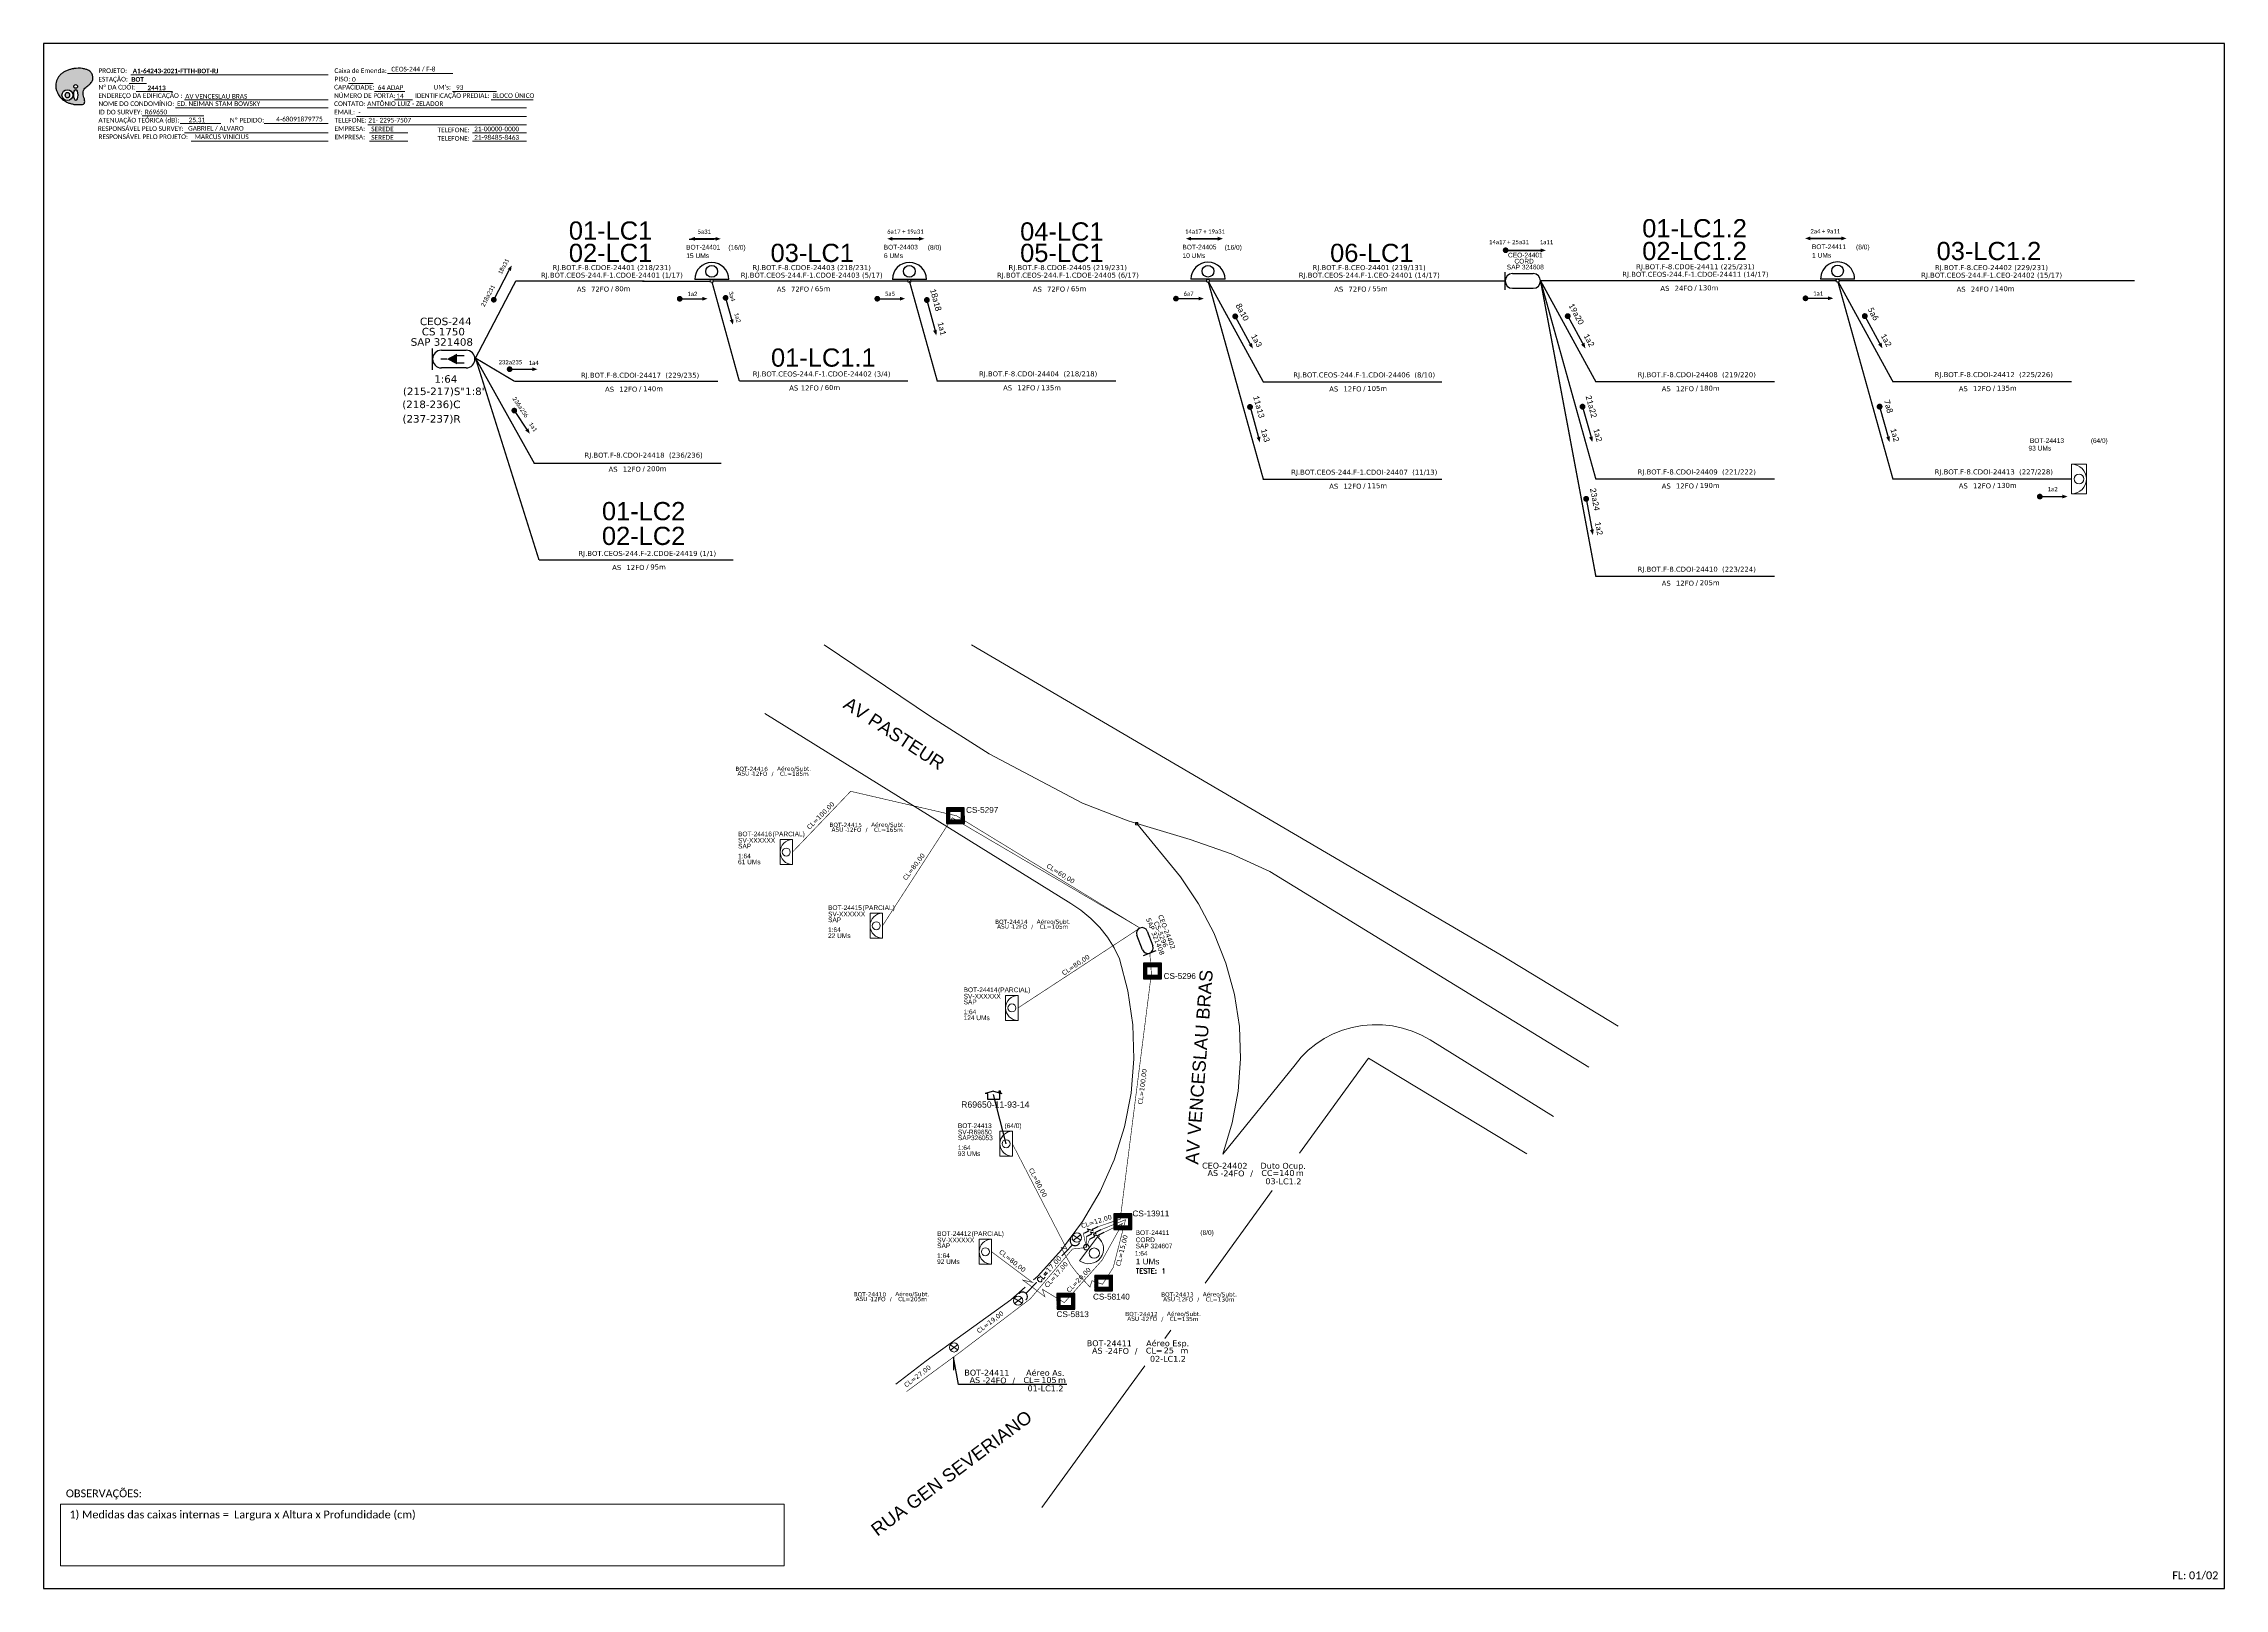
# Model space of a CAD drawing. Header units: inches. Extents: x 828 to 2588, y 223 to 817.
# Drawn here: x 828 to 1667, y 223 to 817 of the extents above; entities that cross this region are included whole.
import ezdxf
from ezdxf.enums import TextEntityAlignment as Align

# ---------------------------------------------------------------- set-up
doc = ezdxf.new("R2010")
doc.units = ezdxf.units.IN
doc.header["$MEASUREMENT"] = 0
for name, color, linetype in [('10.1-Caixas Subterrâneas', 5, 'Continuous'), ('20.4-CEOS', 1, 'Continuous'), ('20.5-CEO', 1, 'Continuous'), ('CAP a instalar', 1, 'FENCELINE1'), ('CAP_A_INSTALAR', 1, 'Continuous'), ('CD a instalar', 1, 'Continuous'), ('CELULAS_GPON', 7, 'Continuous'), ('label_cabos', 7, 'Continuous'), ('Legenda', 1, 'Continuous'), ('locais', 7, 'Continuous'), ('locais legendas', 7, 'Continuous'), ('Meio Fio', 7, 'Continuous'), ('SETA', 7, 'Continuous'), ('Subida Lateral', 5, 'Continuous'), ('surveys', 252, 'Continuous'), ('texto', 255, 'Continuous')]:
    doc.layers.add(name, color=color, linetype=linetype)
for name, color, linetype, lineweight in [('10.4-Postes', 1, 'Continuous', 0), ("20.0-LEGENDA DOS CDO'S", 1, 'Continuous', 0), ('20.1-CDO_INTERIOR', 1, 'Continuous', 0), ('20.2-CDO_POSTE', 1, 'Continuous', 5), ('20.6-CORDOALHA_SUPORTE', 7, 'Continuous', 25), ('40.1-ETIQUETAS', 1, 'Continuous', 20), ('Quadra', 251, 'Continuous', 0), ('Segmento Logradouro Texto', 251, 'Continuous', 0)]:
    doc.layers.add(name, color=color, linetype=linetype, lineweight=lineweight)
doc.layers.add('EXTRA', color=50, linetype='Continuous', plot=False)
doc.styles.add('ARIAL', font='arial.ttf')
doc.styles.add('DIGICADE', font='arial.ttf')
doc.styles.add('ROMANS', font='ROMANS.SHX', dxfattribs={"height": 2.5})
doc.styles.add('siredit', font='verdana.ttf')
doc.styles.add('WMF-Calibri0', font='calibri.ttf')
doc.styles.add('WMF-Calibri1', font='calibrib.ttf')
doc.linetypes.add('FENCELINE1', pattern='A,0.25,-0.1,[133,ltypeshp.shx,S=0.1,R=0,X=-0.1,Y=0],-0.1,1', length=1.45)

# ---------------------------------------------------------------- blocks, each defined once
blk = doc.blocks.new('POLE_POLE')
at = {"layer": '10.4-Postes'}
for points in [[(-0.0000069, 0.0000086), (0.0000063, -0.0000001)], [(0.000006, 0.0000091), (-0.0000066, -0.0000006)]]:
    blk.add_lwpolyline(points, dxfattribs=at)
blk.add_circle((-0.0000003, 0.0000043), 0.00000792, dxfattribs=at)
blk = doc.blocks.new('*X3')
at = {"color": 0, "linetype": 'Continuous'}
for p, q in [((-1.25, 0.34099), (-0.49099, 1.1)), ((-1.25, 0.517767), (-0.667767, 1.1)), ((-1.25, 0.694544), (-0.844544, 1.1)), ((-1.25, 0.87132), (-1.02132, 1.1)), ((-1.25, 1.048097), (-1.198097, 1.1)), ((-1.25, 0.164214), (-0.8035, 0.610714)), ((-1.25, -0.012563), (-0.8035, 0.433937)), ((-1.25, -0.18934), (-0.8035, 0.25716)), ((-1.25, -0.366117), (-0.8035, 0.080383)), ((-0.789214, 0.625), (-0.314214, 1.1)), ((-0.612437, 0.625), (-0.137437, 1.1)), ((-0.43566, 0.625), (0.03934, 1.1)), ((-0.258883, 0.625), (0.216117, 1.1)), ((-0.082107, 0.625), (0.392893, 1.1)), ((0.09467, 0.625), (0.56967, 1.1)), ((0.271447, 0.625), (0.746447, 1.1)), ((0.448223, 0.625), (0.923223, 1.1)), ((0.625, 0.625), (1.1, 1.1)), ((0.801777, 0.625), (1.25, 1.073223)), ((0.8035, 0.449947), (1.25, 0.896447)), ((0.8035, 0.27317), (1.25, 0.71967)), ((0.8035, 0.096393), (1.25, 0.542893)), ((0.8035, -0.080383), (1.25, 0.366117)), ((0.8035, -0.25716), (1.25, 0.18934)), ((0.8035, -0.433937), (1.25, 0.012563)), ((-1.25, -0.542893), (-0.8035, -0.096393)), ((-1.25, -0.71967), (-0.8035, -0.27317)), ((-1.25, -0.896447), (-0.8035, -0.449947)), ((-1.25, -1.073223), (-0.801777, -0.625)), ((-1.1, -1.1), (-0.625, -0.625)), ((-0.923223, -1.1), (-0.448223, -0.625)), ((-0.746447, -1.1), (-0.271447, -0.625)), ((-0.56967, -1.1), (-0.09467, -0.625)), ((-0.392893, -1.1), (0.082107, -0.625)), ((-0.216117, -1.1), (0.258883, -0.625)), ((-0.03934, -1.1), (0.43566, -0.625)), ((0.137437, -1.1), (0.612437, -0.625)), ((0.314214, -1.1), (0.789214, -0.625)), ((0.49099, -1.1), (1.25, -0.34099)), ((0.667767, -1.1), (1.25, -0.517767)), ((0.8035, -0.610714), (1.25, -0.164214)), ((0.844544, -1.1), (1.25, -0.694544)), ((1.02132, -1.1), (1.25, -0.87132)), ((1.198097, -1.1), (1.25, -1.048097))]:
    blk.add_line(p, q, dxfattribs=at)
blk = doc.blocks.new('MANHOLE_MQ')
at = {"color": 0, "linetype": 'Continuous'}
for p, q in [((0.0000062, 0.0000057), (-0.0000063, 0.0000057)), ((-0.0000063, 0.0000057), (-0.0000063, -0.0000053)), ((-0.000004, 0.0000033), (0.000004, 0.0000033)), ((-0.000004, -0.0000029), (-0.000004, 0.0000033)), ((0.000004, 0.0000033), (0.000004, -0.0000029)), ((0.0000062, -0.0000053), (0.0000062, 0.0000057)), ((-0.0000063, -0.0000053), (0.0000062, -0.0000053)), ((0.000004, -0.0000029), (-0.000004, -0.0000029)), ((0.000004, -0.0000029), (0.000004, -0.0000029))]:
    blk.add_line(p, q, dxfattribs=at)
at = {"color": 0, "linetype": 'Continuous', "xscale": 5e-06, "yscale": 5e-06, "zscale": 1e-05}
blk.add_blockref('*X3', (0, 0.0000002), dxfattribs=at)
blk = doc.blocks.new('*U13')
at = {"color": 0}
blk.add_line((2.14, -0.58), (-2.1, -0.68), dxfattribs=at)
for centre, radius in [((0, 0.38), 0.733), ((0.03, -1.03), 0.393)]:
    blk.add_circle(centre, radius, dxfattribs=at)
blk.add_arc((0.02, -0.63), 2.12, 1.3782, 181.3782, dxfattribs=at)
blk = doc.blocks.new('Inst CDOE-8 CAIXA DIST OPT CDOE 48F_8D C_SPL OPTAP')
at = {"layer": "20.0-LEGENDA DOS CDO'S", "color": 0, "style": 'ARIAL'}
for tag, p, height in [('SAP', (0.12, 2.96), 0.8), ('CORDOALHA', (0.12, 4.02), 0.8), ('FID', (0.12, 5.25), 0.8), ('1:XX', (-0.01, 1.7), 0.8), ('UMS', (0.14, 0.22), 1)]:
    blk.add_attdef(tag, p, '', height=height, rotation=0.118, dxfattribs=at)
at = {"layer": "20.0-LEGENDA DOS CDO'S", "color": 0}
for tag, p, style, flags in [('ID_ATIVIDADE', (0.12, 6.47), 'ARIAL', 3), ('FATOR', (7.92, 6.47), 'ARIAL', 1), ('QTDE', (0.23, -0.97), 'DIGICADE', 3)]:
    blk.add_attdef(tag, p, '', height=0.8, rotation=0.118, dxfattribs=dict(at, style=style, flags=flags))
at = {"layer": "20.0-LEGENDA DOS CDO'S", "color": 0, "style": 'ARIAL'}
blk.add_attdef('FIBRAS_UTILIZADAS', text='', height=0.8, rotation=0.118, dxfattribs=at).set_placement((13.48, 5.26), align=Align.CENTER)
blk = doc.blocks.new('Teste  FTTH')
at = {"color": 0, "lineweight": 0, "style": 'ROMANS'}
for tag, p in [('TESTE', (-2.3, -0.29)), ('QTDE', (0.21, -0.29))]:
    blk.add_attdef(tag, p, '', height=0.48, dxfattribs=at)
for tag, p, flags in [('FID', (-2.23, -1.25), 1), ('FATOR', (-2.23, -2.03), 3), ('ID_ATIVIDADE', (-2.23, -2.72), 3)]:
    blk.add_attdef(tag, p, '', height=0.48, dxfattribs=dict(at, flags=flags))
blk = doc.blocks.new('Inst CORD ALUMINIO 4.8 MM 3F')
at = {"layer": '20.6-CORDOALHA_SUPORTE', "color": 0, "lineweight": 0, "style": 'ROMANS'}
for tag, p, flags in [('FATOR', (-5.2, -4.44), 3), ('ID_ATIVIDADE', (-5.2, -6.67), 3), ('FID', (-5.2, -8.9), 1)]:
    blk.add_attdef(tag, p, '', height=1, dxfattribs=dict(at, flags=flags))
blk.add_attdef('LANCE', text='', height=1, dxfattribs=at).set_placement((-0.54, -2.21), align=Align.RIGHT)
at = {"layer": '20.6-CORDOALHA_SUPORTE', "color": 0, "style": 'siredit'}
blk.add_attdef('QTDE', (-0.54, -2.21), '', height=1, rotation=359.69, dxfattribs=at)
blk = doc.blocks.new('Inst CB AS CFOA-SM-AS-80-TS-24')
at = {"layer": 'label_cabos', "color": 0, "style": 'siredit'}
for tag, flags, p in [('ID_ATIVIDADE', 3, (1.31, 2.67)), ('FATOR', 1, (11.56, 2.55))]:
    blk.add_attdef(tag, text='', height=1, rotation=359.69, dxfattribs=dict(at, flags=flags)).set_placement(p, align=Align.MIDDLE_CENTER)
for tag, p in [('TIPO_CABO', (1.76, 0)), ('DESTINO_CABO', (3.13, 1.26)), ('CABO', (4.69, -0.05)), ('/', (7.71, -0.05)), ('LANCE', (10.81, 0)), ('TIPO_CABO', (13.11, 1.24)), ('UND', (15.96, 0)), ('FID', (13.15, -1.41))]:
    blk.add_attdef(tag, text='', height=1, rotation=359.69, dxfattribs=at).set_placement(p, align=Align.MIDDLE_CENTER)
blk.add_attdef('QTDE', (12.43, -0.47), '', height=1, rotation=359.69, dxfattribs=at)
blk = doc.blocks.new('Inst CB ESP CFOA-SM-AS-80-TS-24')
at = {"layer": 'label_cabos', "color": 0, "style": 'siredit'}
for tag, flags, p in [('ID_ATIVIDADE', 3, (1.31, 2.67)), ('FATOR', 1, (11.56, 2.55))]:
    blk.add_attdef(tag, text='', height=1, rotation=359.69, dxfattribs=dict(at, flags=flags)).set_placement(p, align=Align.MIDDLE_CENTER)
for tag, p in [('TIPO_CABO', (1.76, 0)), ('DESTINO_CABO', (3.13, 1.26)), ('CABO', (4.69, -0.05)), ('/', (7.71, -0.05)), ('LANCE', (10.81, 0)), ('TIPO_CABO', (13.11, 1.24)), ('UND', (15.96, 0)), ('FID', (13.15, -1.41))]:
    blk.add_attdef(tag, text='', height=1, rotation=359.69, dxfattribs=at).set_placement(p, align=Align.MIDDLE_CENTER)
blk.add_attdef('QTDE', (12.43, -0.47), '', height=1, rotation=359.69, dxfattribs=at)
blk = doc.blocks.new('Inst CB DT OCUP CFOA-SM-AS-80-TS-24')
at = {"layer": 'label_cabos', "color": 0, "style": 'siredit'}
for tag, flags, p in [('ID_ATIVIDADE', 3, (1.31, 2.67)), ('FATOR', 1, (11.56, 2.55))]:
    blk.add_attdef(tag, text='', height=1, rotation=359.69, dxfattribs=dict(at, flags=flags)).set_placement(p, align=Align.MIDDLE_CENTER)
for tag, p in [('TIPO_CABO', (1.76, 0)), ('DESTINO_CABO', (3.13, 1.26)), ('CABO', (4.69, -0.05)), ('/', (7.71, -0.05)), ('LANCE', (10.91, 0)), ('TIPO_CABO', (13.11, 1.24)), ('UND', (15.96, 0)), ('FID', (13.15, -1.41))]:
    blk.add_attdef(tag, text='', height=1, rotation=359.69, dxfattribs=at).set_placement(p, align=Align.MIDDLE_CENTER)
blk.add_attdef('QTDE', (12.43, -0.47), '', height=1, rotation=359.69, dxfattribs=at)
blk = doc.blocks.new('LEGENDA DOS CABOS')
at = {"layer": 'EXTRA', "style": 'siredit'}
for tag, p in [('ID', (4.6, 0.97)), ('XX', (9.03, 0.97))]:
    blk.add_attdef(tag, text='', height=0.48, rotation=359.69, dxfattribs=at).set_placement(p, align=Align.MIDDLE_CENTER)
at = {"layer": 'Legenda', "color": 7, "style": 'siredit'}
for tag, p in [('TIPO_CABO', (1.31, 0)), ('CABO', (4.69, -0.05)), ('/', (6.81, -0.05)), ('METROS', (10.03, -0.05))]:
    blk.add_attdef(tag, text='', height=0.8, rotation=359.69, dxfattribs=at).set_placement(p, align=Align.MIDDLE_CENTER)
blk = doc.blocks.new('OI')
h = blk.add_hatch(color=40)
edge = h.paths.add_edge_path()
edge.add_spline(control_points=[(4.35, -0.67), (3.92, -0.99), (3.26, -1.5), (2.81, -2.59), (2.9, -3.5), (3.06, -4.27), (3.31, -4.85), (3.37, -5.39), (3.4, -5.88), (3.2, -6.4), (2.54, -6.61), (1.65, -6.63), (0.55, -6.67), (-0.56, -6.42), (-1.61, -6.14), (-2.77, -5.61), (-3.92, -4.77), (-4.89, -3.7), (-5.34, -2.65), (-5.6, -1.94), (-5.85, -0.96), (-5.71, 0.47), (-5.1, 2.02), (-4.14, 3.02), (-3.3, 3.61), (-2.37, 4.16), (-1.36, 4.44), (-0.56, 4.7), (0.79, 4.85), (2.24, 4.97), (3.79, 4.57), (4.67, 4.21), (5.44, 3.65), (5.76, 2.99), (6.03, 2.21), (6.01, 1.46), (5.72, 0.64), (5.31, 0.08), (4.88, -0.38), (4.51, -0.55), (4.35, -0.67)], knot_values=[0, 0, 0, 0, 1.60434, 2.417191, 3.427595, 4.282808, 4.776746, 5.304182, 5.888771, 6.258406, 6.858137, 7.79129, 8.986195, 10.124242, 11.187857, 12.242908, 13.953784, 15.414161, 16.515391, 17.349188, 17.675853, 19.552021, 21.515531, 22.568638, 23.63245, 24.621084, 25.782718, 26.745347, 27.142653, 29.870543, 31.004649, 31.921532, 32.709589, 33.801391, 34.042471, 35.192333, 35.971461, 36.628871, 37.254359, 37.836911, 37.836911, 37.836911, 37.836911], degree=3, periodic=0)
h.paths.add_polyline_path([(1.13, -0.87, -1), (-0.04, -0.87, -1)], flags=16)
edge = h.paths.add_edge_path(flags=16)
edge.add_ellipse((0.56, -3.59), major_axis=(-0.02, 1.71), ratio=0.361305, start_angle=0, end_angle=360)
h.paths.add_polyline_path([(-0.36, -3.62, -1), (-3.8, -3.62, -1)], flags=16)
edge = h.paths.add_edge_path(flags=0)
edge.add_ellipse((-2.08, -3.62), major_axis=(0, 0.885), ratio=0.758294, start_angle=0, end_angle=360)
at = {"color": 40}
for centre, radius in [((-2.08, -3.62), 1.72), ((0.54, -0.87), 0.587)]:
    blk.add_circle(centre, radius, dxfattribs=at)
blk.add_ellipse((-2.08, -3.62), major_axis=(0, 0.885), ratio=0.758294, start_param=-3.141592653589792, end_param=3.141592653589792, dxfattribs=at)
blk.add_ellipse((0.56, -3.59), major_axis=(-0.02, 1.71), ratio=0.361305, dxfattribs=at)
at = {"color": 40, "start_tangent": (-0.800898, -0.598801), "end_tangent": (-0.800898, -0.598801)}
blk.add_spline([(4.35, -0.67), (3.2, -1.78), (2.9, -2.54), (2.92, -3.55), (3.12, -4.38), (3.28, -4.85), (3.37, -5.37), (3.35, -5.95), (3.2, -6.29), (2.66, -6.55), (1.73, -6.63), (0.54, -6.62), (-0.58, -6.41), (-1.6, -6.11), (-2.56, -5.67), (-3.95, -4.67), (-4.89, -3.56), (-5.37, -2.56), (-5.64, -1.78), (-5.72, -1.46), (-5.63, 0.42), (-4.84, 2.22), (-4.13, 2.99), (-3.27, 3.62), (-2.4, 4.09), (-1.3, 4.47), (-0.37, 4.72), (0.02, 4.77), (2.75, 4.8), (3.85, 4.53), (4.69, 4.16), (5.31, 3.68), (5.85, 2.73), (5.93, 2.5), (5.94, 1.35), (5.67, 0.62), (5.29, 0.08), (4.84, -0.36), (4.35, -0.67)], degree=3, dxfattribs=at)
blk = doc.blocks.new('A$C18BE6784')
at = {"layer": 'surveys'}
for p, q in [((3.22, 3.25), (0, 2.31)), ((1.01, 0), (1.01, 2.3)), ((3.22, 3.25), (6.44, 2.31)), ((5.38, 3.39), (5.72, 3.39)), ((5.38, 2.63), (5.38, 3.39)), ((6.44, 2.31), (5.43, 2.31)), ((5.43, 2.31), (5.43, 0)), ((5.72, 3.39), (5.72, 2.53)), ((5.43, 0), (1.01, 0))]:
    blk.add_line(p, q, dxfattribs=at)
blk.add_lwpolyline([(1.01, 2.3), (0, 2.31)], dxfattribs=at)

msp = doc.modelspace()

# ---------------------------------------------------------------- linework, layer by layer
at = {"color": 0, "lineweight": 0}
for p, q in [((835.02, 255.21), (1113.27, 255.21)), ((835.02, 231.51), (835.02, 255.21)), ((1113.27, 255.21), (1113.27, 231.51)), ((1113.27, 231.51), (835.02, 231.51))]:
    msp.add_line(p, q, dxfattribs=at)
for points in [[(828.46, 222.82), (1667.03, 222.82), (1667.03, 816.82), (828.46, 816.82), (828.46, 222.82)], [(1221.96, 301.23), (1180.25, 301.23), (1178.32, 311.75), (1178.32, 306.71)]]:
    msp.add_lwpolyline(points)
at = {"color": 7, "lineweight": 0}
for points in [[(960.75, 805.27), (985.88, 805.27)], [(861.42, 801.5), (867.97, 801.5)], [(861.94, 804.78), (937.91, 804.78)], [(864.08, 798.43), (878.03, 798.43)], [(945.71, 801.55), (955.19, 801.55)], [(955.75, 798.43), (967.37, 798.43)], [(985.7, 798.43), (1002.55, 798.43)], [(866.4, 789.02), (890.03, 789.02)], [(879.24, 792.08), (937.91, 792.08)], [(882.65, 795.2), (937.91, 795.2)], [(948.83, 788.85), (1014.1, 788.85)], [(952.87, 792.08), (1014.1, 792.08)], [(963.34, 795.2), (970.28, 795.2)], [(1000.51, 795.2), (1016.69, 795.2)], [(880.94, 786.05), (896.61, 786.05)], [(882.65, 782.5), (937.91, 782.5)], [(913.27, 786.06), (937.76, 786.06)], [(913.77, 786.06), (937.92, 786.06)], [(953.12, 785.61), (1014.1, 785.61)], [(953.72, 782.5), (968.52, 782.5)], [(993.33, 782.5), (1014.1, 782.5)], [(885.14, 779.26), (937.91, 779.26)], [(953.72, 779.26), (968.52, 779.26)], [(993.33, 779.26), (1014.1, 779.26)]]:
    msp.add_lwpolyline(points, dxfattribs=at)
at = {"color": 0}
for points, const_width in [([(1390.1, 737.37, 1), (1391.2, 737.37, 1)], 1.1), ([(1001.31, 717.86, 1), (1001.82, 718.83, 1)], 1.1), ([(1072.51, 718.71, 1), (1073.61, 718.71, 1)], 1.1), ([(1090.55, 719.6, 1), (1090.84, 718.54, 1)], 1.1), ([(1148.49, 718.73, 1), (1149.59, 718.73, 1)], 1.1), ([(1167.95, 718.78, 1), (1168.25, 717.69, 1)], 1.13), ([(1263.33, 718.76, 1), (1264.43, 718.76, 1)], 1.1), ([(1286.52, 712.48, 1), (1286.83, 711.39, 1)], 1.13), ([(1414.25, 712.53, 1), (1414.8, 711.54, 1)], 1.13), ([(1505.42, 718.88, 1), (1506.52, 718.88, 1)], 1.1), ([(1528.48, 712.55, 1), (1529.03, 711.56, 1)], 1.13), ([(1007.11, 691.62, 1), (1008.21, 691.61, 1)], 1.1), ([(1009.15, 676.17, 1), (1009.76, 675.26, 1)], 1.1), ([(1292.21, 677.66, 1), (1292.52, 676.58, 1)], 1.13), ([(1420.06, 677.76, 1), (1420.37, 676.67, 1)], 1.13), ([(1534.3, 677.78, 1), (1534.61, 676.7, 1)], 1.13), ([(1421.49, 642.34, 1), (1421.71, 641.23, 1)], 1.13), ([(1595.5, 642.65, 1), (1596.6, 642.65, 1)], 1.1)]:
    msp.add_lwpolyline(points, format="xyb", close=True, dxfattribs=dict(at, const_width=const_width))
at = {"color": 4}
msp.add_lwpolyline([(1198.58, 393.8), (1193.78, 412.79)], dxfattribs=at)
at = {"color": 0, "ltscale": 3, "const_width": 0.45}
for points in [[(1224.06, 354.88), (1219.97, 350.61)], [(1210.32, 340.54), (1206.22, 336.25)]]:
    msp.add_lwpolyline(points, dxfattribs=at)
for points in [[(1226.78, 355.8, -1.125576), (1223.54, 357.34)], [(1203.45, 336.07, -1.125576), (1206.09, 333.65)]]:
    msp.add_lwpolyline(points, format="xyb", dxfattribs=at)
at = {"layer": '20.1-CDO_INTERIOR', "color": 1, "lineweight": 18}
msp.add_lwpolyline([(1613.97, 643.74), (1613.97, 655.08), (1608.29, 655.08), (1608.29, 643.74)], close=True, dxfattribs=at)
at = {"layer": '20.1-CDO_INTERIOR', "color": 0, "lineweight": 18}
for points in [[(1111.66, 501.18), (1111.65, 510.75), (1116.43, 510.75), (1116.44, 501.19)], [(1146.26, 472.84), (1146.26, 482.4), (1151.04, 482.4), (1151.05, 472.84)], [(1198.39, 441.25), (1198.38, 450.81), (1203.17, 450.82), (1203.17, 441.25)], [(1188.21, 347.5), (1188.2, 357.06), (1192.98, 357.06), (1192.99, 347.5)]]:
    msp.add_lwpolyline(points, close=True, dxfattribs=at)
at = {"layer": '20.1-CDO_INTERIOR', "color": 10, "lineweight": 18}
msp.add_lwpolyline([(1196.19, 389.01), (1196.19, 398.58), (1200.97, 398.58), (1200.98, 389.02)], close=True, dxfattribs=at)
at = {"layer": '20.1-CDO_INTERIOR', "color": 1, "lineweight": 18}
msp.add_circle((1611.13, 649.41), 1.82, dxfattribs=at)
at = {"layer": '20.1-CDO_INTERIOR', "color": 0, "lineweight": 18}
for centre in [(1114.05, 505.97), (1148.65, 477.62), (1200.78, 446.03), (1190.6, 352.28)]:
    msp.add_circle(centre, 1.53, dxfattribs=at)
at = {"layer": '20.1-CDO_INTERIOR', "color": 10, "lineweight": 18}
msp.add_circle((1198.58, 393.8), 1.53, dxfattribs=at)
at = {"layer": '20.1-CDO_INTERIOR', "color": 1, "lineweight": 18}
msp.add_arc((1608.29, 649.41), 5.67, 270, 90, dxfattribs=at)
at = {"layer": '20.1-CDO_INTERIOR', "color": 0, "lineweight": 18}
for centre in [(1116.44, 505.97), (1151.04, 477.62), (1203.17, 446.03), (1192.99, 352.28)]:
    msp.add_arc(centre, 4.78, 90.02759, 270.02759, dxfattribs=at)
at = {"layer": '20.1-CDO_INTERIOR', "color": 10, "lineweight": 18}
msp.add_arc((1200.97, 393.8), 4.78, 90.02759, 270.02759, dxfattribs=at)
at = {"layer": '20.4-CEOS', "color": 0}
for p, q in [((1390.44, 722.14), (1390.44, 728.98)), ((1393.28, 728.39), (1401.23, 728.39)), ((1401.23, 722.72), (1393.28, 722.72)), ((981.4, 698.94), (990.94, 698.94)), ((990.94, 692.14), (981.4, 692.14))]:
    msp.add_line(p, q, dxfattribs=at)
for points in [[(978, 691.44), (978, 699.64)], [(987.3, 696.89), (990.2, 696.89)], [(983.54, 695.54), (981.24, 695.54)], [(987.3, 694.06), (990.2, 694.06)]]:
    msp.add_lwpolyline(points, dxfattribs=at)
msp.add_lwpolyline([(983.54, 695.54, 0, 4.2, 0), (987.47, 695.54, 4.2, 4.2, 0)], format="xyseb", dxfattribs=at)
for centre, radius, start, end in [((1393.28, 725.56), 2.83, 90, 270), ((1401.23, 725.56), 2.83, 270, 90), ((981.4, 695.54), 3.4, 90, 270), ((990.94, 695.54), 3.4, 270, 90)]:
    msp.add_arc(centre, radius, start, end, dxfattribs=at)
at = {"layer": '20.5-CEO', "color": 0}
for p, q in [((1251.03, 468.33), (1248.83, 473.96)), ((1252.84, 475.53), (1255.04, 469.9))]:
    msp.add_line(p, q, dxfattribs=at)
msp.add_lwpolyline([(1251.4, 466.17), (1256.24, 468.06)], dxfattribs=at)
for centre, start, end in [((1250.83, 474.75), 21.37104, 201.37104), ((1253.03, 469.12), 201.37104, 21.37104)]:
    msp.add_arc(centre, 2.15, start, end, dxfattribs=at)
at = {"layer": 'CAP a instalar', "color": 0, "linetype": 'FENCELINE1', "ltscale": 5, "const_width": 0.513}
for points in [[(994.34, 695.54), (1010, 725.5)], [(1010, 725.5), (1084.78, 725.47)], [(1085.99, 725.53), (1160.77, 725.5)], [(1161.98, 725.55), (1275.6, 725.53)], [(1276.81, 725.59), (1390.44, 725.56)], [(1404.06, 725.68), (1517.69, 725.65)], [(1518.9, 725.71), (1632.53, 725.68)], [(1095.96, 687.11), (1160.87, 687.11)], [(1018.95, 618.28), (1093.73, 618.31)]]:
    msp.add_lwpolyline(points, dxfattribs=at)
at = {"layer": 'CAP a instalar', "color": 0, "linetype": 'FENCELINE1', "ltscale": 5.3, "const_width": 0.513}
msp.add_lwpolyline([(1095.96, 687.11), (1085.54, 724.94)], dxfattribs=at)
at = {"layer": 'CAP_A_INSTALAR', "color": 0, "linetype": 'FENCELINE1', "ltscale": 2, "const_width": 0.225}
for points in [[(1250.05, 476.75), (1179.5, 519.9), (1138.8, 529.32), (1116.44, 505.97)], [(1250.05, 476.75), (1177.87, 519.13), (1151.04, 477.62)], [(1250.05, 476.75), (1203.17, 446.03), (1203.17, 446.03)], [(1233.97, 361.93), (1242.45, 364.79), (1254.44, 459.32), (1253.82, 467.11)], [(1192.99, 352.28), (1208.71, 340.49), (1205.02, 341.36), (1213.47, 335), (1212.56, 337.81), (1220.95, 332.71), (1235.51, 349.07), (1243.33, 363.15), (1236.34, 359.77)], [(1160.28, 298.5), (1180.83, 313.6), (1207.88, 334.17), (1224.08, 353.33)], [(1229.42, 353.89), (1224.08, 353.33)], [(1229.42, 353.89), (1228.29, 359.28)], [(1229.42, 353.89), (1230.67, 357.12)]]:
    msp.add_lwpolyline(points, dxfattribs=at)
at = {"layer": 'CAP_A_INSTALAR', "color": 1, "linetype": 'FENCELINE1', "ltscale": 2, "const_width": 0.225}
for points in [[(1200.97, 393.8), (1221.92, 353.3), (1219.73, 353.86), (1223.47, 347.13), (1225.82, 344.12), (1230.82, 338.68), (1231.59, 341.12), (1235.66, 339.78), (1239.77, 346.23), (1244.49, 364.59), (1235.12, 360.77)], [(1229.42, 353.89), (1229.45, 358.12)]]:
    msp.add_lwpolyline(points, dxfattribs=at)
at = {"layer": 'CD a instalar', "color": 0, "linetype": 'FENCELINE1', "ltscale": 5, "const_width": 0.513}
for points in [[(1240.81, 687.12), (1172.09, 687.12), (1161.37, 725.55)], [(1366.21, 649.3), (1297.49, 649.3), (1276.37, 725)], [(1366.21, 686.71), (1297.49, 686.71), (1276.5, 725.05)], [(1494.06, 686.8), (1425.34, 686.8), (1404.06, 725.68)], [(1494.06, 611.99), (1425.34, 611.99), (1404.06, 725.67)], [(1494.06, 649.39), (1425.34, 649.39), (1404.06, 725.67)], [(1608.29, 686.83), (1539.57, 686.83), (1518.58, 725.17)], [(1089.1, 655.49), (1017.12, 655.49), (994.53, 695.9)], [(994.53, 695.9), (1009.46, 687.02)], [(994.53, 695.9), (1018.95, 618.28)], [(1087.75, 687.02), (1009.46, 687.02)]]:
    msp.add_lwpolyline(points, dxfattribs=at)
at = {"layer": 'CD a instalar', "color": 1, "linetype": 'FENCELINE1', "ltscale": 5, "const_width": 0.513}
msp.add_lwpolyline([(1608.29, 649.42), (1539.57, 649.42), (1518.45, 725.12)], dxfattribs=at)
at = {"layer": 'label_cabos', "color": 0}
for p, q in [((1091.92, 726.13), (1078.84, 726.13)), ((1167.91, 726.16), (1154.82, 726.16)), ((1282.75, 726.19), (1269.66, 726.19))]:
    msp.add_line(p, q, dxfattribs=at)
at = {"layer": 'label_cabos', "color": 5}
msp.add_line((1524.83, 726.31), (1511.75, 726.31), dxfattribs=at)
at = {"layer": 'label_cabos', "color": 0}
for centre, major_axis, end_param in [((1085.38, 726.13), (-4.63, 4.63), 7.068583), ((1085.38, 729.24), (-1.6, 1.6), 10.210176), ((1161.37, 726.16), (-4.63, 4.63), 7.068583), ((1161.37, 729.27), (-1.6, 1.6), 10.210176), ((1276.2, 726.19), (-4.63, 4.63), 7.068583), ((1276.2, 729.3), (-1.6, 1.6), 10.210176), ((1085.38, 725.53), (-0.428, 0.428), 10.210176), ((1161.37, 725.55), (-0.428, 0.428), 10.210176), ((1276.21, 725.59), (-0.428, 0.428), 10.210176)]:
    msp.add_ellipse(centre, major_axis=major_axis, ratio=1, start_param=3.926991, end_param=end_param, dxfattribs=at)
at = {"layer": 'label_cabos', "color": 5}
for centre, major_axis, start_param, end_param in [((1518.29, 726.31), (4.63, 4.63), 5.497787, 8.63938), ((1518.29, 729.42), (1.6, 1.6), 5.497787, 11.780972), ((1518.29, 725.71), (-0.428, 0.428), 3.926991, 10.210176)]:
    msp.add_ellipse(centre, major_axis=major_axis, ratio=1, start_param=start_param, end_param=end_param, dxfattribs=at)
at = {"layer": 'Quadra'}
for points in [[(1185.24, 585.66), (1388.97, 466.3), (1433.97, 439.04)], [(1185.24, 585.66), (1388.97, 466.3), (1433.97, 439.04)], [(1185.24, 585.66), (1388.97, 466.3), (1433.97, 439.04)], [(1209.13, 341.51), (1210.74, 342.93), (1219.93, 352.97), (1227.97, 363.85), (1234.7, 375.47), (1240.11, 387.66), (1244.11, 400.31), (1246.65, 413.28), (1247.71, 426.42), (1247.29, 439.58), (1245.4, 452.64), (1242.21, 464.84), (1240.11, 469.12), (1237.56, 473.17), (1234.57, 476.96), (1231.14, 480.44), (1227.35, 483.56), (1223.43, 486.2), (1105.76, 559.22)], [(1398.81, 389.96), (1337.87, 426.65), (1311.35, 390.18)], [(1300.87, 375.76), (1275.06, 340.25)], [(1156.2, 301.38), (1167.87, 310.38), (1200.44, 333.83), (1205.94, 338.69)], [(1261.89, 322.12), (1259.63, 318.96)], [(1251.94, 308.45), (1246.69, 301.23), (1212.32, 253.94)]]:
    msp.add_lwpolyline(points, dxfattribs=at)
at = {"layer": 'Segmento Logradouro Texto'}
for points in [[(1128.66, 585.66), (1169.88, 557.81), (1192.05, 543.68), (1228, 524.77), (1245.49, 517.91), (1248.8, 516.93)], [(1248.8, 516.93), (1269.39, 510.85), (1285.17, 505.34), (1299.97, 498.44), (1422.69, 423.29)], [(1281.87, 389.83), (1285.55, 401.78), (1287.85, 414.04), (1288.76, 426.44), (1288.26, 438.87), (1286.36, 451.18), (1283.08, 463.23), (1278.47, 474.91), (1272.55, 486.07), (1265.57, 496.4), (1248.8, 516.93)], [(1281.87, 389.83), (1309.76, 424.19), (1312.09, 427.1), (1314.75, 429.75), (1317.71, 432.14), (1320.88, 434.23), (1324.3, 436.02), (1327.9, 437.44), (1331.64, 438.52), (1335.47, 439.23), (1339.37, 439.56), (1343.28, 439.53), (1347.16, 439.08), (1350.99, 438.29), (1354.69, 437.14), (1358.25, 435.61), (1361.61, 433.76), (1409.05, 404.25)]]:
    msp.add_lwpolyline(points, dxfattribs=at)
msp.add_lwpolyline([(1248.35, 516.48), (1248.35, 517.38), (1249.25, 517.38), (1249.25, 516.48)], close=True, dxfattribs=at)
msp.add_lwpolyline([(1248.35, 516.48), (1248.35, 517.38), (1249.25, 517.38), (1249.25, 516.48)], close=True, dxfattribs=at)
msp.add_lwpolyline([(1248.35, 516.48), (1248.35, 517.38), (1249.25, 517.38), (1249.25, 516.48)], close=True, dxfattribs=at)
at = {"layer": 'SETA', "color": 0}
for points in [[(1076.76, 741.68), (1086.22, 741.68)], [(1078.13, 741.74), (1087.59, 741.74)], [(1087.59, 741.74), (1078.13, 741.74)], [(1154.12, 741.76), (1165.87, 741.76)], [(1165.87, 741.76), (1154.12, 741.76)], [(1268.96, 741.8), (1280.7, 741.8)], [(1280.7, 741.8), (1268.96, 741.8)], [(1507.05, 741.92), (1520.5, 741.92)], [(1520.5, 741.92), (1507.05, 741.92)], [(1001.57, 718.35), (1007.54, 729.73)], [(1390.44, 737.31), (1404.88, 737.31)], [(1404.88, 737.31), (1390.44, 737.31)], [(1073.06, 718.71), (1082.51, 718.71)], [(1090.69, 719.07), (1093.2, 709.95)], [(1149.04, 718.73), (1158.5, 718.73)], [(1168.1, 718.23), (1171.49, 705.54)], [(1263.88, 718.76), (1273.34, 718.76)], [(1505.97, 718.88), (1515.42, 718.88)], [(1286.67, 711.94), (1292.97, 700.4)], [(1414.52, 712.03), (1420.82, 700.5)], [(1528.76, 712.06), (1535.06, 700.52)], [(1007.66, 691.62), (1017.11, 691.6)], [(1009.45, 675.72), (1014.7, 667.85)], [(1292.37, 677.12), (1295.88, 664.46)], [(1420.22, 677.21), (1423.74, 664.55)], [(1534.45, 677.24), (1537.97, 664.57)], [(1421.6, 641.79), (1424.01, 628.87)], [(1596.05, 642.65), (1605.49, 642.65)]]:
    msp.add_lwpolyline(points, dxfattribs=at)
for points in [[(1078.89, 742.49), (1076.88, 741.75), (1078.89, 741.02)], [(1086.83, 742.49), (1088.85, 741.75), (1086.83, 741.02)], [(1154.88, 742.51), (1152.86, 741.78), (1154.88, 741.05)], [(1165.11, 742.51), (1167.12, 741.78), (1165.11, 741.05)], [(1269.72, 742.55), (1267.7, 741.81), (1269.72, 741.08)], [(1279.94, 742.55), (1281.96, 741.81), (1279.94, 741.08)], [(1404.12, 738.06), (1406.14, 737.33), (1404.12, 736.59)], [(1507.81, 742.66), (1505.79, 741.93), (1507.81, 741.2)], [(1519.74, 742.66), (1521.75, 741.93), (1519.74, 741.2)], [(1006.87, 730.09), (1008.46, 731.53), (1008.17, 729.4)], [(1081.76, 719.45), (1083.77, 718.72), (1081.76, 717.99)], [(1157.74, 719.48), (1159.76, 718.75), (1157.74, 718.01)], [(1272.58, 719.51), (1274.59, 718.78), (1272.58, 718.05)], [(1514.66, 719.63), (1516.68, 718.9), (1514.66, 718.17)], [(1093.72, 710.88), (1093.55, 708.74), (1092.31, 710.49)], [(1171.94, 706.78), (1171.76, 704.58), (1170.49, 706.38)], [(1293.11, 701.71), (1293.46, 699.54), (1291.8, 700.98)], [(1420.97, 701.81), (1421.31, 699.63), (1419.65, 701.08)], [(1535.2, 701.83), (1535.54, 699.66), (1533.88, 701.1)], [(1016.36, 692.35), (1018.37, 691.61), (1016.35, 690.88)], [(1014.9, 668.9), (1015.41, 666.81), (1013.68, 668.08)], [(1296.32, 665.7), (1296.16, 663.5), (1294.87, 665.29)], [(1424.17, 665.79), (1424.01, 663.59), (1422.72, 665.38)], [(1538.41, 665.82), (1538.25, 663.62), (1536.96, 665.41)], [(1604.73, 643.39), (1606.74, 642.66), (1604.73, 641.93)], [(1424.55, 630.07), (1424.2, 627.89), (1423.07, 629.79)]]:
    msp.add_solid(points, dxfattribs=at)
at = {"layer": 'Subida Lateral', "color": 0, "const_width": 0.45}
for points in [[(1228.29, 359.28), (1230.23, 360.19), (1229.94, 360.96), (1231.91, 360.44), (1231.81, 360.91), (1233.97, 361.93)], [(1230.67, 357.12), (1232.61, 358.03), (1232.32, 358.8), (1234.29, 358.28), (1234.19, 358.75), (1236.34, 359.77)]]:
    msp.add_lwpolyline(points, dxfattribs=at)
at = {"layer": 'Subida Lateral', "color": 5, "const_width": 0.45}
msp.add_lwpolyline([(1229.45, 358.12), (1231.39, 359.03), (1231.1, 359.8), (1233.07, 359.28), (1232.97, 359.75), (1235.12, 360.77)], dxfattribs=at)

# ---------------------------------------------------------------- block references
at = {"color": 7, "xscale": 1.213923925196705, "yscale": 1.21392392515554, "zscale": 1.213923925163967, "rotation": 0.153289602326381}
msp.add_blockref('OI', (840.13, 801.41), dxfattribs=at)
at = {"color": 0, "lineweight": 0, "xscale": 1.912499999999838, "yscale": 1.912500000000022, "zscale": 1.9125, "rotation": 47.95980336922283}
msp.add_blockref('Inst CORD ALUMINIO 4.8 MM 3F', (1212.62, 347.69), dxfattribs=at).add_auto_attribs({'QTDE': '17,00', 'LANCE': 'CL='})
at = {"layer": '10.1-Caixas Subterrâneas', "color": 30, "xscale": 547066.9649111847, "yscale": 547066.9649111847, "zscale": 547066.9649111847, "rotation": 180.0191175169924}
for p in [(1179.06, 520.04), (1254.83, 460.33), (1243.42, 363.89), (1221.53, 333.32), (1236.03, 340.3)]:
    msp.add_blockref('MANHOLE_MQ', p, dxfattribs=at)
at = {"layer": "20.0-LEGENDA DOS CDO'S", "color": 5, "lineweight": 0}
ref = msp.add_blockref('Inst CDOE-8 CAIXA DIST OPT CDOE 48F_8D C_SPL OPTAP', (1248.11, 346.9), dxfattribs=dict(at, xscale=2.25, yscale=2.25, zscale=2.25))
ref.add_attrib('FID', 'BOT-24411', (1248.38, 358.71), dxfattribs={"color": 0, "height": 1.8, "rotation": 0.11799, "style": 'ARIAL'})
ref.add_attrib('CORDOALHA', 'CORD', (1248.39, 355.96), dxfattribs={"color": 0, "height": 1.8, "rotation": 0.11799, "style": 'ARIAL'})
ref.add_attrib('SAP', 'SAP 324607', (1248.39, 353.57), dxfattribs={"color": 0, "height": 1.8, "rotation": 0.11799, "style": 'ARIAL'})
ref.add_attrib('1:XX', '1:64', (1248.08, 350.73), dxfattribs={"color": 0, "height": 1.8, "rotation": 0.11799, "style": 'ARIAL'})
ref.add_attrib('UMS', '1 UMs', (1248.43, 347.39), dxfattribs={"color": 0, "height": 2.25, "rotation": 0.11799, "style": 'ARIAL'})
ref.add_attrib('FIBRAS_UTILIZADAS', '(8/0)', dxfattribs={"color": 0, "height": 1.8, "rotation": 0.11799, "style": 'ARIAL'}).set_placement((1278.44, 358.75), align=Align.RIGHT)
at = {"layer": "20.0-LEGENDA DOS CDO'S", "color": 5, "lineweight": 0, "xscale": 3.938624999999906, "yscale": 3.938625000000001, "zscale": 3.938625, "rotation": 3.1267975365e-05}
msp.add_blockref('Teste  FTTH', (1257.51, 345.09), dxfattribs=at).add_auto_attribs({'TESTE': 'TESTE:', 'QTDE': '1'})
at = {"layer": '20.2-CDO_POSTE', "color": 5, "xscale": -2.700000000000165, "yscale": 2.699999999999931, "zscale": 2.699999999999999, "rotation": 234.1804206804755}
msp.add_blockref('*U13', (1231.64, 352.35), dxfattribs=at)
at = {"layer": 'label_cabos', "color": 0, "lineweight": 0}
ref = msp.add_blockref('LEGENDA DOS CABOS', (1093.86, 535.3), dxfattribs=dict(at, xscale=1.619999999999436, yscale=1.620000000000118, zscale=1.62))
ref.add_attrib('ID', 'BOT-24416', dxfattribs={"color": 0, "height": 1.62, "rotation": 359.69001, "style": 'siredit'}).set_placement((1100.73, 537.94), align=Align.MIDDLE_CENTER)
ref.add_attrib('CABO', '12FO', dxfattribs={"color": 0, "height": 1.62, "rotation": 359.69001, "style": 'siredit'}).set_placement((1103.84, 536.07), align=Align.MIDDLE_CENTER)
ref.add_attrib('METROS', 'CL=185m', dxfattribs={"color": 0, "height": 1.62, "rotation": 359.69001, "style": 'siredit'}).set_placement((1117.12, 536.07), align=Align.MIDDLE_CENTER)
ref.add_attrib('XX', 'Aéreo/Subt.', dxfattribs={"color": 0, "height": 1.62, "rotation": 359.69001, "style": 'siredit'}).set_placement((1117.04, 538.01), align=Align.MIDDLE_CENTER)
ref.add_attrib('/', '/', dxfattribs={"color": 0, "height": 1.62, "rotation": 359.69001, "style": 'siredit'}).set_placement((1108.75, 536.07), align=Align.MIDDLE_CENTER)
ref.add_attrib('TIPO_CABO', 'ASU -', dxfattribs={"color": 0, "height": 1.62, "rotation": 359.69001, "style": 'siredit'}).set_placement((1098.3, 536.15), align=Align.MIDDLE_CENTER)
ref = msp.add_blockref('LEGENDA DOS CABOS', (1130.02, 513.77), dxfattribs=dict(at, xscale=1.619999999999436, yscale=1.620000000000118, zscale=1.62))
ref.add_attrib('ID', 'BOT-24415', dxfattribs={"color": 0, "height": 1.62, "rotation": 359.69001, "style": 'siredit'}).set_placement((1136.89, 516.41), align=Align.MIDDLE_CENTER)
ref.add_attrib('CABO', '12FO', dxfattribs={"color": 0, "height": 1.62, "rotation": 359.69001, "style": 'siredit'}).set_placement((1140.01, 514.54), align=Align.MIDDLE_CENTER)
ref.add_attrib('METROS', 'CL=165m', dxfattribs={"color": 0, "height": 1.62, "rotation": 359.69001, "style": 'siredit'}).set_placement((1153.28, 514.54), align=Align.MIDDLE_CENTER)
ref.add_attrib('XX', 'Aéreo/Subt.', dxfattribs={"color": 0, "height": 1.62, "rotation": 359.69001, "style": 'siredit'}).set_placement((1153.2, 516.48), align=Align.MIDDLE_CENTER)
ref.add_attrib('/', '/', dxfattribs={"color": 0, "height": 1.62, "rotation": 359.69001, "style": 'siredit'}).set_placement((1144.91, 514.54), align=Align.MIDDLE_CENTER)
ref.add_attrib('TIPO_CABO', 'ASU -', dxfattribs={"color": 0, "height": 1.62, "rotation": 359.69001, "style": 'siredit'}).set_placement((1134.46, 514.61), align=Align.MIDDLE_CENTER)
ref = msp.add_blockref('LEGENDA DOS CABOS', (1193.7, 476.48), dxfattribs=dict(at, xscale=1.619999999999436, yscale=1.620000000000118, zscale=1.62))
ref.add_attrib('ID', 'BOT-24414', dxfattribs={"color": 0, "height": 1.62, "rotation": 359.69001, "style": 'siredit'}).set_placement((1200.57, 479.12), align=Align.MIDDLE_CENTER)
ref.add_attrib('CABO', '12FO', dxfattribs={"color": 0, "height": 1.62, "rotation": 359.69001, "style": 'siredit'}).set_placement((1203.69, 477.25), align=Align.MIDDLE_CENTER)
ref.add_attrib('METROS', 'CL=105m', dxfattribs={"color": 0, "height": 1.62, "rotation": 359.69001, "style": 'siredit'}).set_placement((1216.96, 477.25), align=Align.MIDDLE_CENTER)
ref.add_attrib('XX', 'Aéreo/Subt.', dxfattribs={"color": 0, "height": 1.62, "rotation": 359.69001, "style": 'siredit'}).set_placement((1216.88, 479.19), align=Align.MIDDLE_CENTER)
ref.add_attrib('/', '/', dxfattribs={"color": 0, "height": 1.62, "rotation": 359.69001, "style": 'siredit'}).set_placement((1208.59, 477.25), align=Align.MIDDLE_CENTER)
ref.add_attrib('TIPO_CABO', 'ASU -', dxfattribs={"color": 0, "height": 1.62, "rotation": 359.69001, "style": 'siredit'}).set_placement((1198.14, 477.33), align=Align.MIDDLE_CENTER)
ref = msp.add_blockref('Inst CB DT OCUP CFOA-SM-AS-80-TS-24', (1275.62, 382.52), dxfattribs=dict(at, xscale=2.25, yscale=2.25, zscale=2.25))
ref.add_attrib('DESTINO_CABO', 'CEO-24402', dxfattribs={"color": 0, "height": 2.25, "rotation": 359.69001, "style": 'siredit'}).set_placement((1282.66, 385.36), align=Align.MIDDLE_CENTER)
ref.add_attrib('CABO', '24FO', dxfattribs={"color": 0, "height": 2.25, "rotation": 359.69001, "style": 'siredit'}).set_placement((1286.16, 382.4), align=Align.MIDDLE_CENTER)
ref.add_attrib('TIPO_CABO', 'Duto Ocup.', dxfattribs={"color": 0, "height": 2.25, "rotation": 359.69001, "style": 'siredit'}).set_placement((1305.11, 385.32), align=Align.MIDDLE_CENTER)
ref.add_attrib('/', '/', dxfattribs={"color": 0, "height": 2.25, "rotation": 359.69001, "style": 'siredit'}).set_placement((1292.97, 382.4), align=Align.MIDDLE_CENTER)
ref.add_attrib('TIPO_CABO', 'AS - ', dxfattribs={"color": 0, "height": 2.25, "rotation": 359.69001, "style": 'siredit'}).set_placement((1279.58, 382.51), align=Align.MIDDLE_CENTER)
ref.add_attrib('FID', '03-LC1.2', dxfattribs={"color": 0, "height": 2.25, "rotation": 359.69001, "style": 'siredit'}).set_placement((1305.2, 379.34), align=Align.MIDDLE_CENTER)
ref.add_attrib('LANCE', 'CC=', dxfattribs={"color": 0, "height": 2.25, "rotation": 359.69001, "style": 'siredit'}).set_placement((1300.16, 382.52), align=Align.MIDDLE_CENTER)
ref.add_attrib('QTDE', '140', (1303.58, 381.45), dxfattribs={"color": 0, "height": 2.25, "rotation": 359.69001, "style": 'siredit'})
ref.add_attrib('UND', 'm', dxfattribs={"color": 0, "height": 2.25, "rotation": 359.69001, "style": 'siredit'}).set_placement((1311.54, 382.52), align=Align.MIDDLE_CENTER)
ref = msp.add_blockref('LEGENDA DOS CABOS', (1139.32, 333.28), dxfattribs=dict(at, xscale=1.619999999999436, yscale=1.620000000000118, zscale=1.62))
ref.add_attrib('ID', 'BOT-24410', dxfattribs={"color": 0, "height": 1.62, "rotation": 359.69001, "style": 'siredit'}).set_placement((1146.19, 335.92), align=Align.MIDDLE_CENTER)
ref.add_attrib('CABO', '12FO', dxfattribs={"color": 0, "height": 1.62, "rotation": 359.69001, "style": 'siredit'}).set_placement((1149.3, 334.05), align=Align.MIDDLE_CENTER)
ref.add_attrib('METROS', 'CL=205m', dxfattribs={"color": 0, "height": 1.62, "rotation": 359.69001, "style": 'siredit'}).set_placement((1162.58, 334.05), align=Align.MIDDLE_CENTER)
ref.add_attrib('XX', 'Aéreo/Subt.', dxfattribs={"color": 0, "height": 1.62, "rotation": 359.69001, "style": 'siredit'}).set_placement((1162.49, 335.99), align=Align.MIDDLE_CENTER)
ref.add_attrib('/', '/', dxfattribs={"color": 0, "height": 1.62, "rotation": 359.69001, "style": 'siredit'}).set_placement((1154.21, 334.05), align=Align.MIDDLE_CENTER)
ref.add_attrib('TIPO_CABO', 'ASU -', dxfattribs={"color": 0, "height": 1.62, "rotation": 359.69001, "style": 'siredit'}).set_placement((1143.76, 334.12), align=Align.MIDDLE_CENTER)
ref = msp.add_blockref('LEGENDA DOS CABOS', (1257.56, 333.18), dxfattribs=dict(at, xscale=1.619999999999436, yscale=1.620000000000118, zscale=1.62))
ref.add_attrib('ID', 'BOT-24413', dxfattribs={"color": 0, "height": 1.62, "rotation": 359.69001, "style": 'siredit'}).set_placement((1264.43, 335.82), align=Align.MIDDLE_CENTER)
ref.add_attrib('CABO', '12FO', dxfattribs={"color": 0, "height": 1.62, "rotation": 359.69001, "style": 'siredit'}).set_placement((1267.54, 333.95), align=Align.MIDDLE_CENTER)
ref.add_attrib('METROS', 'CL=130m', dxfattribs={"color": 0, "height": 1.62, "rotation": 359.69001, "style": 'siredit'}).set_placement((1280.82, 333.95), align=Align.MIDDLE_CENTER)
ref.add_attrib('XX', 'Aéreo/Subt.', dxfattribs={"color": 0, "height": 1.62, "rotation": 359.69001, "style": 'siredit'}).set_placement((1280.74, 335.89), align=Align.MIDDLE_CENTER)
ref.add_attrib('/', '/', dxfattribs={"color": 0, "height": 1.62, "rotation": 359.69001, "style": 'siredit'}).set_placement((1272.45, 333.95), align=Align.MIDDLE_CENTER)
ref.add_attrib('TIPO_CABO', 'ASU -', dxfattribs={"color": 0, "height": 1.62, "rotation": 359.69001, "style": 'siredit'}).set_placement((1262, 334.03), align=Align.MIDDLE_CENTER)
ref = msp.add_blockref('LEGENDA DOS CABOS', (1243.76, 325.67), dxfattribs=dict(at, xscale=1.619999999999436, yscale=1.620000000000118, zscale=1.62))
ref.add_attrib('ID', 'BOT-24412', dxfattribs={"color": 0, "height": 1.62, "rotation": 359.69001, "style": 'siredit'}).set_placement((1250.63, 328.31), align=Align.MIDDLE_CENTER)
ref.add_attrib('CABO', '12FO', dxfattribs={"color": 0, "height": 1.62, "rotation": 359.69001, "style": 'siredit'}).set_placement((1253.74, 326.44), align=Align.MIDDLE_CENTER)
ref.add_attrib('METROS', 'CL=135m', dxfattribs={"color": 0, "height": 1.62, "rotation": 359.69001, "style": 'siredit'}).set_placement((1267.02, 326.44), align=Align.MIDDLE_CENTER)
ref.add_attrib('XX', 'Aéreo/Subt.', dxfattribs={"color": 0, "height": 1.62, "rotation": 359.69001, "style": 'siredit'}).set_placement((1266.94, 328.38), align=Align.MIDDLE_CENTER)
ref.add_attrib('/', '/', dxfattribs={"color": 0, "height": 1.62, "rotation": 359.69001, "style": 'siredit'}).set_placement((1258.65, 326.44), align=Align.MIDDLE_CENTER)
ref.add_attrib('TIPO_CABO', 'ASU -', dxfattribs={"color": 0, "height": 1.62, "rotation": 359.69001, "style": 'siredit'}).set_placement((1248.2, 326.51), align=Align.MIDDLE_CENTER)
at = {"layer": 'label_cabos'}
ref = msp.add_blockref('Inst CB ESP CFOA-SM-AS-80-TS-24', (1231.21, 314.2), dxfattribs=dict(at, xscale=2.250000000000162, yscale=2.25, zscale=2.25, rotation=0.1315642785746461))
ref.add_attrib('DESTINO_CABO', 'BOT-24411', dxfattribs={"color": 0, "height": 2.25, "rotation": 359.82157, "style": 'siredit'}).set_placement((1238.25, 317.06), align=Align.MIDDLE_CENTER)
ref.add_attrib('TIPO_CABO', 'Aéreo Esp.', dxfattribs={"color": 0, "height": 2.25, "rotation": 359.82157, "style": 'siredit'}).set_placement((1260.7, 317.07), align=Align.MIDDLE_CENTER)
ref.add_attrib('CABO', '24FO', dxfattribs={"color": 0, "height": 2.25, "rotation": 359.82157, "style": 'siredit'}).set_placement((1241.76, 314.11), align=Align.MIDDLE_CENTER)
ref.add_attrib('/', '/', dxfattribs={"color": 0, "height": 2.25, "rotation": 359.82157, "style": 'siredit'}).set_placement((1248.57, 314.13), align=Align.MIDDLE_CENTER)
ref.add_attrib('TIPO_CABO', 'AS - ', dxfattribs={"color": 0, "height": 2.25, "rotation": 359.82157, "style": 'siredit'}).set_placement((1235.18, 314.2), align=Align.MIDDLE_CENTER)
ref.add_attrib('FID', '02-LC1.2', dxfattribs={"color": 0, "height": 2.25, "rotation": 359.82157, "style": 'siredit'}).set_placement((1260.8, 311.09), align=Align.MIDDLE_CENTER)
ref.add_attrib('LANCE', 'CL=', dxfattribs={"color": 0, "height": 2.25, "rotation": 359.82157, "style": 'siredit'}).set_placement((1255.53, 314.26), align=Align.MIDDLE_CENTER)
ref.add_attrib('QTDE', '25', (1259.18, 313.2), dxfattribs={"color": 0, "height": 2.25, "rotation": 359.82157, "style": 'siredit'})
ref.add_attrib('UND', 'm', dxfattribs={"color": 0, "height": 2.25, "rotation": 359.82157, "style": 'siredit'}).set_placement((1267.13, 314.29), align=Align.MIDDLE_CENTER)
ref = msp.add_blockref('Inst CB AS CFOA-SM-AS-80-TS-24', (1184.14, 302.91), dxfattribs=dict(at, xscale=2.25, yscale=2.25, zscale=2.25))
ref.add_attrib('DESTINO_CABO', 'BOT-24411', dxfattribs={"color": 0, "height": 2.25, "rotation": 359.69001, "style": 'siredit'}).set_placement((1191.19, 305.75), align=Align.MIDDLE_CENTER)
ref.add_attrib('TIPO_CABO', 'Aéreo As.', dxfattribs={"color": 0, "height": 2.25, "rotation": 359.69001, "style": 'siredit'}).set_placement((1213.63, 305.71), align=Align.MIDDLE_CENTER)
ref.add_attrib('CABO', '24FO', dxfattribs={"color": 0, "height": 2.25, "rotation": 359.69001, "style": 'siredit'}).set_placement((1194.68, 302.79), align=Align.MIDDLE_CENTER)
ref.add_attrib('/', '/', dxfattribs={"color": 0, "height": 2.25, "rotation": 359.69001, "style": 'siredit'}).set_placement((1201.5, 302.79), align=Align.MIDDLE_CENTER)
ref.add_attrib('TIPO_CABO', 'AS - ', dxfattribs={"color": 0, "height": 2.25, "rotation": 359.69001, "style": 'siredit'}).set_placement((1188.1, 302.9), align=Align.MIDDLE_CENTER)
ref.add_attrib('FID', '01-LC1.2', dxfattribs={"color": 0, "height": 2.25, "rotation": 359.69001, "style": 'siredit'}).set_placement((1213.72, 299.73), align=Align.MIDDLE_CENTER)
ref.add_attrib('LANCE', 'CL=', dxfattribs={"color": 0, "height": 2.25, "rotation": 359.69001, "style": 'siredit'}).set_placement((1208.46, 302.91), align=Align.MIDDLE_CENTER)
ref.add_attrib('QTDE', '105', (1212.1, 301.84), dxfattribs={"color": 0, "height": 2.25, "rotation": 359.69001, "style": 'siredit'})
ref.add_attrib('UND', 'm', dxfattribs={"color": 0, "height": 2.25, "rotation": 359.69001, "style": 'siredit'}).set_placement((1220.06, 302.91), align=Align.MIDDLE_CENTER)
at = {"layer": 'locais', "color": 10, "xscale": 225000, "yscale": 225000, "zscale": 225000}
for p in [(1225.87, 356.75), (1203.27, 332.49), (1178.61, 314.53)]:
    msp.add_blockref('POLE_POLE', p, dxfattribs=at)
at = {"layer": 'Meio Fio', "color": 1}
msp.add_blockref('A$C18BE6784', (1190.54, 410.81), dxfattribs=at)

# ---------------------------------------------------------------- texts
at = {"color": 7, "lineweight": 0, "style": 'WMF-Calibri0'}
for s, height, p in [('PROJETO:', 1.793, (849.54, 805.53)), ('Caixa de Emenda:', 1.7927, (940.29, 805.53)), ('ESTAÇÃO:', 1.793, (849.54, 802.25)), ('ENDEREÇO DA EDIFICAÇÃO :', 1.7927, (849.54, 795.94)), ('Nº DA CDOI:', 1.7927, (849.54, 799.18)), ('CAPACIDADE:', 1.7927, (940.18, 799.18)), ('NÚMERO DE PORTA:', 1.7927, (940.18, 795.94)), ('PISO:', 1.793, (940.36, 802.29)), ('IDENTIFICAÇÃO PREDIAL:', 1.7927, (971.27, 795.94)), ("UM's:", 1.793, (978.43, 799.18)), ('BLOCO ÚNICO', 1.7927, (1001.01, 795.94)), ('ATENUAÇÃO TEÓRICA (dB):', 1.7927, (849.54, 786.48)), ('NOME DO CONDOMÍNIO:', 1.7927, (849.54, 792.83)), ('ID DO SURVEY:', 1.7927, (849.54, 789.6)), ('ED. NEIMAN STAM BOWSKY', 1.7927, (879.75, 792.83)), ('Nº PEDIDO:', 1.793, (900.12, 786.49)), ('CONTATO: ANTÔNIO LUIZ - ZELADOR', 1.7927, (940.18, 792.83)), ('EMAIL:', 1.793, (940.18, 789.6)), ('TELEFONE: 21- 2295-7507', 1.7927, (940.36, 786.48)), ('RESPONSÁVEL PELO SURVEY:', 1.7927, (849.29, 783.25)), ('RESPONSÁVEL PELO PROJETO:', 1.7927, (849.54, 780.13)), ('EMPRESA:', 1.793, (940.36, 783.25)), ('EMPRESA:', 1.793, (940.36, 780.01)), ('TELEFONE:', 1.793, (979.97, 782.74)), ('TELEFONE:', 1.793, (979.97, 779.5))]:
    msp.add_text(s, height=height, dxfattribs=at).set_placement(p)
at = {"color": 7, "linetype": 'Continuous'}
for s, height, style, p in [('A1-64243-2021-FTTH-BOT-RJ', 1.7927, 'WMF-Calibri1', (862.73, 805.43)), ('CEOS-244 / F-8', 1.7927, 'WMF-Calibri0', (962.15, 806.11)), ('BOT', 1.793, 'WMF-Calibri1', (862.22, 802.16)), ('AV VENCESLAU BRAS ', 1.7927, 'WMF-Calibri0', (882.92, 795.66)), ('0', 1.79, 'WMF-Calibri0', (947.06, 802.15)), ('14', 1.793, 'WMF-Calibri0', (964.09, 795.8)), ('-', 1.79, 'WMF-Calibri0', (949.53, 789.45)), ('GABRIEL / ALVARO', 1.7927, 'WMF-Calibri0', (884.05, 783.34)), ('MARCUS VINICIUS', 1.7927, 'WMF-Calibri0', (886.54, 780.1)), ('SEREDE', 1.793, 'WMF-Calibri0', (954.43, 783.1)), ('SEREDE', 1.793, 'WMF-Calibri0', (954.43, 779.86)), ('21-00000-0000', 1.7927, 'WMF-Calibri0', (994.03, 783.12)), ('21-98485-8463', 1.7927, 'WMF-Calibri0', (994.03, 779.86))]:
    msp.add_text(s, height=height, dxfattribs=dict(at, style=style)).set_placement(p)
at = {"color": 7, "linetype": 'Continuous', "style": 'WMF-Calibri1'}
msp.add_text('24413', height=1.793, dxfattribs=at).set_placement((871.92, 798.89), align=Align.CENTER)
at = {"color": 0, "linetype": 'Continuous', "style": 'WMF-Calibri0'}
for s, p in [('64 ADAP', (956.93, 799.05)), ('93', (987.05, 799.03)), ('R69650', (867.39, 789.63))]:
    msp.add_text(s, height=1.793, dxfattribs=at).set_placement(p)
at = {"color": 0, "lineweight": 0, "style": 'WMF-Calibri0'}
msp.add_text('25,31', height=1.793, dxfattribs=at).set_placement((884.24, 786.57))
at = {"color": 7, "style": 'WMF-Calibri0'}
msp.add_text('4-68091879775', height=1.7927, dxfattribs=at).set_placement((917.92, 786.9))
at = {"color": 0, "char_height": 2.2605, "width": 166.8764, "attachment_point": 5}
for s, insert, rotation in [('{\\fCalibri|b0|i0|c0|p34;\\C256;18a18}', (1171.5, 718.29), 284.87373), ('{\\fCalibri|b0|i0|c0|p34;\\C256;8a10}', (1289.4, 713.57), 298.56586), ('{\\fCalibri|b0|i0|c0|p34;\\C256;19a20}', (1417.81, 712.88), 298.56586), ('{\\fCalibri|b0|i0|c0|p34;\\C256;5a6}', (1532.04, 712.91), 298.56586), ('{\\fCalibri|b0|i0|c0|p34;\\C256;1a1}', (1173.88, 707.29), 284.87373), ('{\\fCalibri|b0|i0|c0|p34;\\C256;1a3}', (1294.87, 702.67), 298.56586), ('{\\fCalibri|b0|i0|c0|p34;\\C256;1a2}', (1422.73, 702.76), 298.56586), ('{\\fCalibri|b0|i0|c0|p34;\\C256;1a2}', (1536.96, 702.79), 298.56586), ('{\\fCalibri|b0|i0|c0|p34;\\C256;11a13}', (1295.76, 677.2), 285.4552), ('{\\fCalibri|b0|i0|c0|p34;\\C256;21a22}', (1423.61, 677.3), 285.4552), ('{\\fCalibri|b0|i0|c0|p34;\\C256;7a8}', (1537.85, 677.32), 285.4552), ('{\\fCalibri|b0|i0|c0|p34;\\C256;1a3}', (1298.25, 666.23), 285.4552), ('{\\fCalibri|b0|i0|c0|p34;\\C256;1a2}', (1426.1, 666.33), 285.4552), ('{\\fCalibri|b0|i0|c0|p34;\\C256;1a2}', (1540.34, 666.35), 285.4552), ('{\\fCalibri|b0|i0|c0|p34;\\C256;23a24}', (1424.99, 641.58), 280.47452), ('{\\fCalibri|b0|i0|c0|p34;\\C256;1a2}', (1426.52, 630.43), 280.47452)]:
    msp.add_mtext(s, dxfattribs=dict(at, insert=insert, rotation=rotation))
at = {"color": 0, "insert": (1600.99, 645.53), "char_height": 1.6473, "width": 27.8482, "attachment_point": 5}
msp.add_mtext('{\\fCalibri|b0|i0|c0|p34;\\C7;1a2}', dxfattribs=at)
at = {"lineweight": 0, "char_height": 3, "width": 277.1819, "attachment_point": 1, "style": 'WMF-Calibri0'}
for s, insert in [('OBSERVAÇÕES:', (837.03, 260.85)), ('1) Medidas das caixas internas =  Largura x Altura x Profundidade (cm)', (838.38, 252.73)), ('FL: 01/02', (1647, 229.35))]:
    msp.add_mtext(s, dxfattribs=dict(at, insert=insert))
at = {"style": 'ARIAL'}
msp.add_attdef('R69650-11-93-14', text='(XX/YY)', height=2.4, rotation=359.96712, dxfattribs=at).set_placement((1194.41, 407.67), align=Align.CENTER)
at = {"layer": "20.0-LEGENDA DOS CDO'S", "color": 0, "style": 'ARIAL'}
for s, height, rotation, p in [('BOT-24401', 1.817, 0.11799, (1075.52, 737.62)), ('BOT-24403', 1.817, 0.11799, (1151.51, 737.65)), ('BOT-24405', 1.817, 0.11799, (1266.35, 737.68)), ('SAP 324608', 1.814, 0.11799, (1391.11, 729.98)), ('CEO-24401', 1.814, 0.11799, (1391.55, 734.61)), ('CORD', 1.814, 0.11799, (1394.03, 732.25)), ('BOT-24416', 1.8, 359.97241, (1095.5, 512.02)), ('SV-XXXXXX', 1.8, 359.97241, (1095.51, 509.57)), ('SAP', 1.8, 359.97241, (1095.5, 507.35)), ('1:64', 1.8, 359.97241, (1095.49, 503.54)), ('61 UMs', 1.8, 359.97241, (1095.49, 501.26)), ('SAP', 1.8, 359.97241, (1130.11, 479)), ('SV-XXXXXX', 1.8, 359.97241, (1130.12, 481.22)), ('BOT-24415', 1.8, 359.97241, (1130.11, 483.68)), ('22 UMs', 1.8, 359.97241, (1130.09, 472.91)), ('1:64', 1.8, 359.97241, (1130.09, 475.19)), ('BOT-24414', 1.8, 359.97241, (1182.24, 452.09)), ('SAP', 1.8, 359.97241, (1182.23, 447.42)), ('SV-XXXXXX', 1.8, 359.97241, (1182.24, 449.64)), ('1:64', 1.8, 359.97241, (1182.22, 443.61)), ('124 UMs', 1.8, 359.97241, (1182.22, 441.33)), ('SV-XXXXXX', 1.8, 359.97241, (1172.06, 355.88)), ('SAP', 1.8, 359.97241, (1172.05, 353.66)), ('BOT-24412', 1.8, 359.97241, (1172.06, 358.34)), ('92 UMs', 1.8, 359.97241, (1172.04, 347.57)), ('1:64', 1.8, 359.97241, (1172.04, 349.86))]:
    msp.add_text(s, height=height, rotation=rotation, dxfattribs=at).set_placement(p)
for s, height, rotation, p in [('       (16/0)', 1.8175, 0.11799, (1092.62, 737.54)), ('       (8/0)', 1.8175, 0.11799, (1168.61, 737.57)), ('       (16/0)', 1.8175, 0.11799, (1283.45, 737.6)), ('      (PARCIAL)', 1.8, 359.97241, (1112.86, 512.01)), ('      (PARCIAL)', 1.8, 359.97241, (1147.46, 483.67)), ('      (PARCIAL)', 1.8, 359.97241, (1199.59, 452.08)), ('      (PARCIAL)', 1.8, 359.97241, (1189.41, 358.33))]:
    msp.add_text(s, height=height, rotation=rotation, dxfattribs=at).set_placement(p, align=Align.CENTER)
at = {"layer": "20.0-LEGENDA DOS CDO'S", "color": 5, "style": 'ARIAL'}
msp.add_text('BOT-24411', height=1.817, rotation=0.11799, dxfattribs=at).set_placement((1508.43, 737.8))
msp.add_text('       (8/0)', height=1.8175, rotation=0.11799, dxfattribs=at).set_placement((1525.53, 737.72), align=Align.CENTER)
at = {"layer": "20.0-LEGENDA DOS CDO'S", "color": 1, "style": 'ARIAL'}
for s, p in [('BOT-24413    ', (1608.18, 663.27)), ('     93 UMs           ', (1608.19, 660.36))]:
    msp.add_text(s, height=1.8156, dxfattribs=at).set_placement(p, align=Align.RIGHT)
at = {"layer": "20.0-LEGENDA DOS CDO'S", "color": 1, "style": 'ARIAL', "width": 0.986168}
msp.add_text('        (64/0)', height=1.7905, dxfattribs=at).set_placement((1622.14, 663.27), align=Align.RIGHT)
at = {"layer": "20.0-LEGENDA DOS CDO'S", "color": 10, "style": 'ARIAL'}
for s, p in [('SAP326053', (1180.04, 395.18)), ('SV-R69650', (1180.05, 397.4)), ('BOT-24413', (1180.04, 399.85)), ('93 UMs', (1180.02, 389.09)), ('1:64', (1180.02, 391.37))]:
    msp.add_text(s, height=1.8, rotation=359.97241, dxfattribs=at).set_placement(p)
msp.add_text('           (64/0)', height=1.8, rotation=359.97241, dxfattribs=at).set_placement((1197.39, 399.84), align=Align.CENTER)
at = {"layer": '20.1-CDO_INTERIOR', "color": 0, "style": 'ARIAL'}
for s, p in [('15 UMs', (1075.59, 734.35)), ('6 UMs', (1151.58, 734.37)), ('10 UMs', (1266.41, 734.41))]:
    msp.add_text(s, height=1.817, rotation=0.11799, dxfattribs=at).set_placement(p)
at = {"layer": '20.1-CDO_INTERIOR', "color": 5, "style": 'ARIAL'}
msp.add_text('1 UMs', height=1.817, rotation=0.11799, dxfattribs=at).set_placement((1508.5, 734.53))
at = {"layer": '20.4-CEOS', "color": 0, "style": 'siredit'}
for s, p in [('CEOS-244', (983.09, 711.45)), ('CS 1750', (982.18, 707.52)), ('SAP 321408', (981.59, 703.53)), ('1:64', (983.12, 689.32)), ('(218-236)C', (977.55, 679.56)), ('(215-217)S"1:8"', (982.68, 684.57)), ('(237-237)R', (977.63, 673.99))]:
    msp.add_text(s, height=2.881, dxfattribs=at).set_placement(p, align=Align.TOP_CENTER)
at = {"layer": '20.4-CEOS', "color": 7, "style": 'siredit'}
msp.add_text('CEO-24402', height=1.817, rotation=291.37104, dxfattribs=at).set_placement((1261.21, 475.58), align=Align.TOP_CENTER)
at = {"layer": '20.5-CEO', "color": 7, "style": 'siredit'}
for s, p in [('SAP 321408', (1256.81, 473.84)), ('CS-5296', (1258.92, 474.66))]:
    msp.add_text(s, height=1.825, rotation=291.37104, dxfattribs=at).set_placement(p, align=Align.TOP_CENTER)
at = {"layer": '40.1-ETIQUETAS', "color": 0, "style": 'siredit'}
for s, height, p in [('RJ.BOT.F-8.CDOE-24401 (218/231)', 1.9214, (1046.92, 730.7)), ('RJ.BOT.F-8.CDOE-24403 (218/231)', 1.9214, (1123.79, 730.7)), ('RJ.BOT.F-8.CDOE-24405 (219/231)', 1.9214, (1222.26, 730.7)), ('RJ.BOT.F-8.CEO-24401 (219/131)', 1.9214, (1338.16, 730.7)), ('RJ.BOT.F-8.CDOE-24411 (225/231)', 1.9214, (1463.58, 731.02)), ('RJ.BOT.F-8.CEO-24402 (229/231)', 1.9214, (1577.47, 730.7)), ('RJ.BOT.CEOS-244.F-1.CDOE-24401 (1/17)', 1.9214, (1046.97, 727.79)), ('RJ.BOT.CEOS-244.F-1.CDOE-24403 (5/17)', 1.9214, (1123.83, 727.79)), ('RJ.BOT.CEOS-244.F-1.CDOE-24405 (6/17)', 1.9214, (1222.31, 727.79)), ('RJ.BOT.CEOS-244.F-1.CEO-24401 (14/17)', 1.9214, (1338.21, 727.79)), ('RJ.BOT.CEOS-244.F-1.CDOE-24411 (14/17)', 1.9214, (1463.62, 728.11)), ('RJ.BOT.CEOS-244.F-1.CEO-24402 (15/17)', 1.9214, (1577.52, 727.79)), ('RJ.BOT.F-8.CDOI-24417  (229/235)', 1.9214, (1057.81, 689.32)), ('RJ.BOT.CEOS-244.F-1.CDOE-24402 (3/4)', 1.9245, (1127.62, 689.8)), ('RJ.BOT.F-8.CDOI-24404  (218/218)', 1.9214, (1210.88, 689.84)), ('RJ.BOT.CEOS-244.F-1.CDOI-24406  (8/10)', 1.9214, (1336.27, 689.43)), ('RJ.BOT.F-8.CDOI-24408  (219/220)', 1.9214, (1464.13, 689.52)), ('RJ.BOT.F-8.CDOI-24412  (225/226)', 1.9214, (1578.36, 689.55)), ('RJ.BOT.F-8.CDOI-24418  (236/236)', 1.9214, (1059.17, 658.58)), ('RJ.BOT.CEOS-244.F-1.CDOI-24407  (11/13)', 1.9214, (1336.27, 652.03)), ('RJ.BOT.F-8.CDOI-24409  (221/222)', 1.9214, (1464.13, 652.12)), ('RJ.BOT.CEOS-244.F-2.CDOE-24419 (1/1)', 1.9245, (1060.57, 620.79)), ('RJ.BOT.F-8.CDOI-24410  (223/224)', 1.9214, (1464.13, 614.72))]:
    msp.add_text(s, height=height, dxfattribs=at).set_placement(p, align=Align.MIDDLE_CENTER)
for s, height, p in [('AS', 1.921, (1036.98, 722.39)), ('72FO', 1.921, (1045.92, 722.42)), ('/', 1.92, (1047.48, 722.59)), ('AS', 1.921, (1113.85, 722.39)), ('72FO', 1.921, (1122.79, 722.42)), ('/', 1.92, (1124.34, 722.59)), ('AS', 1.921, (1212.32, 722.39)), ('72FO', 1.921, (1221.26, 722.42)), ('/', 1.92, (1222.82, 722.59)), ('AS', 1.921, (1328.22, 722.39)), ('72FO', 1.921, (1337.16, 722.42)), ('/', 1.92, (1338.72, 722.59)), ('AS', 1.921, (1453.63, 722.71)), ('24FO', 1.921, (1462.58, 722.74)), ('/', 1.92, (1464.13, 722.91)), ('AS', 1.921, (1567.53, 722.39)), ('24FO', 1.921, (1576.47, 722.42)), ('/', 1.92, (1578.03, 722.59)), ('AS', 1.921, (1047.82, 683.91)), ('12FO', 1.921, (1056.77, 683.94)), ('/', 1.92, (1058.32, 684.12)), ('AS', 1.925, (1118.64, 684.4)), ('12FO', 1.925, (1126.57, 684.41)), ('/', 1.92, (1128.13, 684.59)), ('AS', 1.921, (1200.89, 684.44)), ('12FO', 1.921, (1209.83, 684.47)), ('/', 1.92, (1211.36, 684.48)), ('AS', 1.921, (1326.28, 684.02)), ('12FO', 1.921, (1335.23, 684.05)), ('/', 1.92, (1336.78, 684.23)), ('AS', 1.921, (1454.14, 684.12)), ('12FO', 1.921, (1463.08, 684.14)), ('/', 1.92, (1464.63, 684.32)), ('AS', 1.921, (1568.37, 684.14)), ('12FO', 1.921, (1577.31, 684.17)), ('/', 1.92, (1578.87, 684.35)), ('AS', 1.921, (1049.18, 653.17)), ('12FO', 1.921, (1058.12, 653.2)), ('/', 1.92, (1059.67, 653.38)), ('AS', 1.921, (1326.28, 646.62)), ('12FO', 1.921, (1335.23, 646.65)), ('/', 1.92, (1336.78, 646.83)), ('AS', 1.921, (1454.14, 646.71)), ('12FO', 1.921, (1463.08, 646.74)), ('/', 1.92, (1464.63, 646.92)), ('AS', 1.925, (1050.57, 615.38)), ('12FO', 1.925, (1059.53, 615.41)), ('/', 1.92, (1061.08, 615.59)), ('AS', 1.921, (1454.14, 609.31)), ('12FO', 1.921, (1463.08, 609.34)), ('/', 1.92, (1464.63, 609.52))]:
    msp.add_text(s, height=height, dxfattribs=at).set_placement(p, align=Align.MIDDLE_RIGHT)
for s, height, p in [('80m', 1.921, (1048.16, 722.59)), ('65m', 1.921, (1125.02, 722.59)), ('65m', 1.921, (1223.5, 722.59)), ('55m', 1.921, (1339.4, 722.59)), ('130m', 1.921, (1464.81, 722.91)), ('140m', 1.921, (1578.71, 722.59)), ('140m', 1.921, (1059, 684.12)), ('60m', 1.925, (1128.81, 684.59)), ('135m', 1.921, (1212.04, 684.48)), ('105m', 1.921, (1337.46, 684.23)), ('180m', 1.921, (1465.32, 684.32)), ('135m', 1.921, (1579.55, 684.35)), ('200m', 1.921, (1060.36, 653.38)), ('115m', 1.921, (1337.46, 646.83)), ('190m', 1.921, (1465.32, 646.92)), ('95m', 1.925, (1061.77, 615.59)), ('205m', 1.921, (1465.32, 609.52))]:
    msp.add_text(s, height=height, dxfattribs=at).set_placement(p, align=Align.MIDDLE_LEFT)
at = {"layer": '40.1-ETIQUETAS', "color": 1, "style": 'siredit'}
msp.add_text('RJ.BOT.F-8.CDOI-24413  (227/228)', height=1.9214, dxfattribs=at).set_placement((1578.36, 652.14), align=Align.MIDDLE_CENTER)
for s, height, p in [('AS', 1.921, (1568.37, 646.74)), ('12FO', 1.921, (1577.31, 646.77)), ('/', 1.92, (1578.87, 646.95))]:
    msp.add_text(s, height=height, dxfattribs=at).set_placement(p, align=Align.MIDDLE_RIGHT)
msp.add_text('130m', height=1.921, dxfattribs=at).set_placement((1579.55, 646.95), align=Align.MIDDLE_LEFT)
at = {"layer": 'CELULAS_GPON', "style": 'siredit'}
for s, rotation, p in [('CL=100,00', 44.93373, (1122.99, 514.47)), ('CL=80,00', 53.08751, (1160.13, 494.91)), ('CL=60,00', 328.11085, (1213.87, 500.16)), ('CL=80,00', 33.7992, (1220.76, 458.43)), ('CL=100,00', 82.77272, (1250.96, 408.79)), ('CL=80,00', 297.53038, (1207.22, 383.88)), ('CL=12,00', 17.41131, (1227.73, 361.27)), ('CL=80,00', 321.53639, (1195.66, 351.86)), ('CL=15,00', 76.32559, (1242.48, 346.58)), ('CL=17,00', 49.15486, (1214.51, 338.24)), ('CL=20,00', 45.93313, (1222.82, 336.42)), ('CL=19,00', 37.45068, (1188.11, 320.8)), ('CL=27,00', 37.45068, (1160.16, 300))]:
    msp.add_text(s, height=1.8, rotation=rotation, dxfattribs=at).set_placement(p)
at = {"layer": 'locais legendas', "color": 30, "style": 'ARIAL'}
for s, p in [('CS-5297', (1183.17, 521.05)), ('CS-5296', (1259.13, 457.18)), ('CS-13911', (1247.16, 365.86)), ('CS-58140', (1231.98, 333.88)), ('CS-5813', (1217.96, 327.14))]:
    msp.add_text(s, height=2.25, dxfattribs=at).set_placement(p)
at = {"layer": 'Segmento Logradouro Texto', "color": 5, "linetype": 'Continuous', "width": 114.2021, "attachment_point": 1, "style": 'DIGICADE'}
for s, insert, char_height, rotation in [('AV PASTEUR', (1138.29, 565.93), 5.033, 326.71307), ('AV VENCESLAU BRAS', (1267.48, 386.05), 5.0334, 85.72494), ('RUA GEN SEVERIANO', (1146.04, 246.68), 5.0334, 36.83871)]:
    msp.add_mtext(s, dxfattribs=dict(at, insert=insert, char_height=char_height, rotation=rotation))
at = {"layer": 'texto', "color": 0, "attachment_point": 5}
for s, insert, char_height, width in [('{\\fArial|b0|i0|c0|p34;01-LC1}', (1046.46, 744.89), 7, 41.71), ('{\\fArial|b0|i0|c0|p34;04-LC1}', (1220, 744.55), 7, 41.71), ('{\\fArial|b0|i0|c0|p34;01-LC1.2}', (1463.29, 745.79), 7, 41.71), ('{\\fArial|b0|i0|c0|p34;02-LC1}', (1046.46, 736.3), 7, 41.71), ('{\\fCalibri|b0|i0|c0|p34;\\C7;5a31}', (1082.5, 744.48), 1.65, 27.8947), ('{\\fArial|b0|i0|c0|p34;03-LC1}', (1124.03, 736.3), 7, 41.71), ('{\\fCalibri|b0|i0|c0|p34;\\C7;6a17 + 19a31}', (1159.86, 744.51), 1.65, 27.8947), ('{\\fArial|b0|i0|c0|p34;05-LC1}', (1220, 736.3), 7, 41.71), ('{\\fCalibri|b0|i0|c0|p34;\\C7;14a17 + 19a31}', (1275.03, 744.54), 1.65, 27.8947), ('{\\fArial|b0|i0|c0|p34;06-LC1}', (1339.19, 736.3), 7, 41.71), ('{\\fCalibri|b0|i0|c0|p34;\\C7;14a17 + 25a31}', (1391.92, 740.51), 1.65, 27.8947), ('{\\fCalibri|b0|i0|c0|p34;\\C7;1a11}', (1406.35, 740.51), 1.65, 27.8947), ('{\\fArial|b0|i0|c0|p34;02-LC1.2}', (1463.29, 737.03), 7, 41.71), ('{\\fCalibri|b0|i0|c0|p34;\\C7;2a4 + 9a11}', (1513.56, 744.66), 1.65, 27.8947), ('{\\fArial|b0|i0|c0|p34;03-LC1.2}', (1576.48, 737.03), 7, 41.71), ('{\\fCalibri|b0|i0|c0|p34;\\C7;1a2}', (1077.92, 720.57), 1.65, 27.8947), ('{\\fCalibri|b0|i0|c0|p34;\\C7;5a5}', (1153.9, 720.6), 1.65, 27.8947), ('{\\fCalibri|b0|i0|c0|p34;\\C7;6a7}', (1268.74, 720.63), 1.65, 27.8947), ('{\\fCalibri|b0|i0|c0|p34;\\C7;1a1}', (1510.82, 720.75), 1.65, 27.8947), ('{\\fArial|b0|i0|c0|p34;01-LC1.1}', (1128.29, 696.05), 7, 41.71), ('{\\fArial|b0|i0|c0|p34;01-LC2}', (1059.19, 637.02), 7, 41.71), ('{\\fArial|b0|i0|c0|p34;02-LC2}', (1059.19, 627.49), 7, 41.71)]:
    msp.add_mtext(s, dxfattribs=dict(at, insert=insert, char_height=char_height, width=width))
at = {"layer": 'texto', "color": 0, "char_height": 1.65, "width": 27.8947, "attachment_point": 5}
for s, insert, rotation in [('{\\fCalibri|b0|i0|c0|p34;\\C7;18a31}', (1005.33, 731.09), 62.3002), ('{\\fCalibri|b0|i0|c0|p34;\\C7;218a231}', (999.3, 719.83), 62.3002), ('{\\fCalibri|b0|i0|c0|p34;\\C7;3a4}', (1093.16, 719.63), 285.39702), ('{\\fCalibri|b0|i0|c0|p34;\\C7;1a2}', (1095.31, 711.45), 285.39702), ('{\\fCalibri|b0|i0|c0|p34;\\C7;232a235}', (1007.93, 694.31), 359.89969), ('{\\fCalibri|b0|i0|c0|p34;\\C7;1a4}', (1016.91, 694.11), 359.89969), ('{\\fCalibri|b0|i0|c0|p34;\\C7;236a236}', (1011.84, 677), 303.69884), ('{\\fCalibri|b0|i0|c0|p34;\\C7;1a1}', (1016.67, 669.42), 303.69884)]:
    msp.add_mtext(s, dxfattribs=dict(at, insert=insert, rotation=rotation))

doc.saveas('drawing.dxf')
